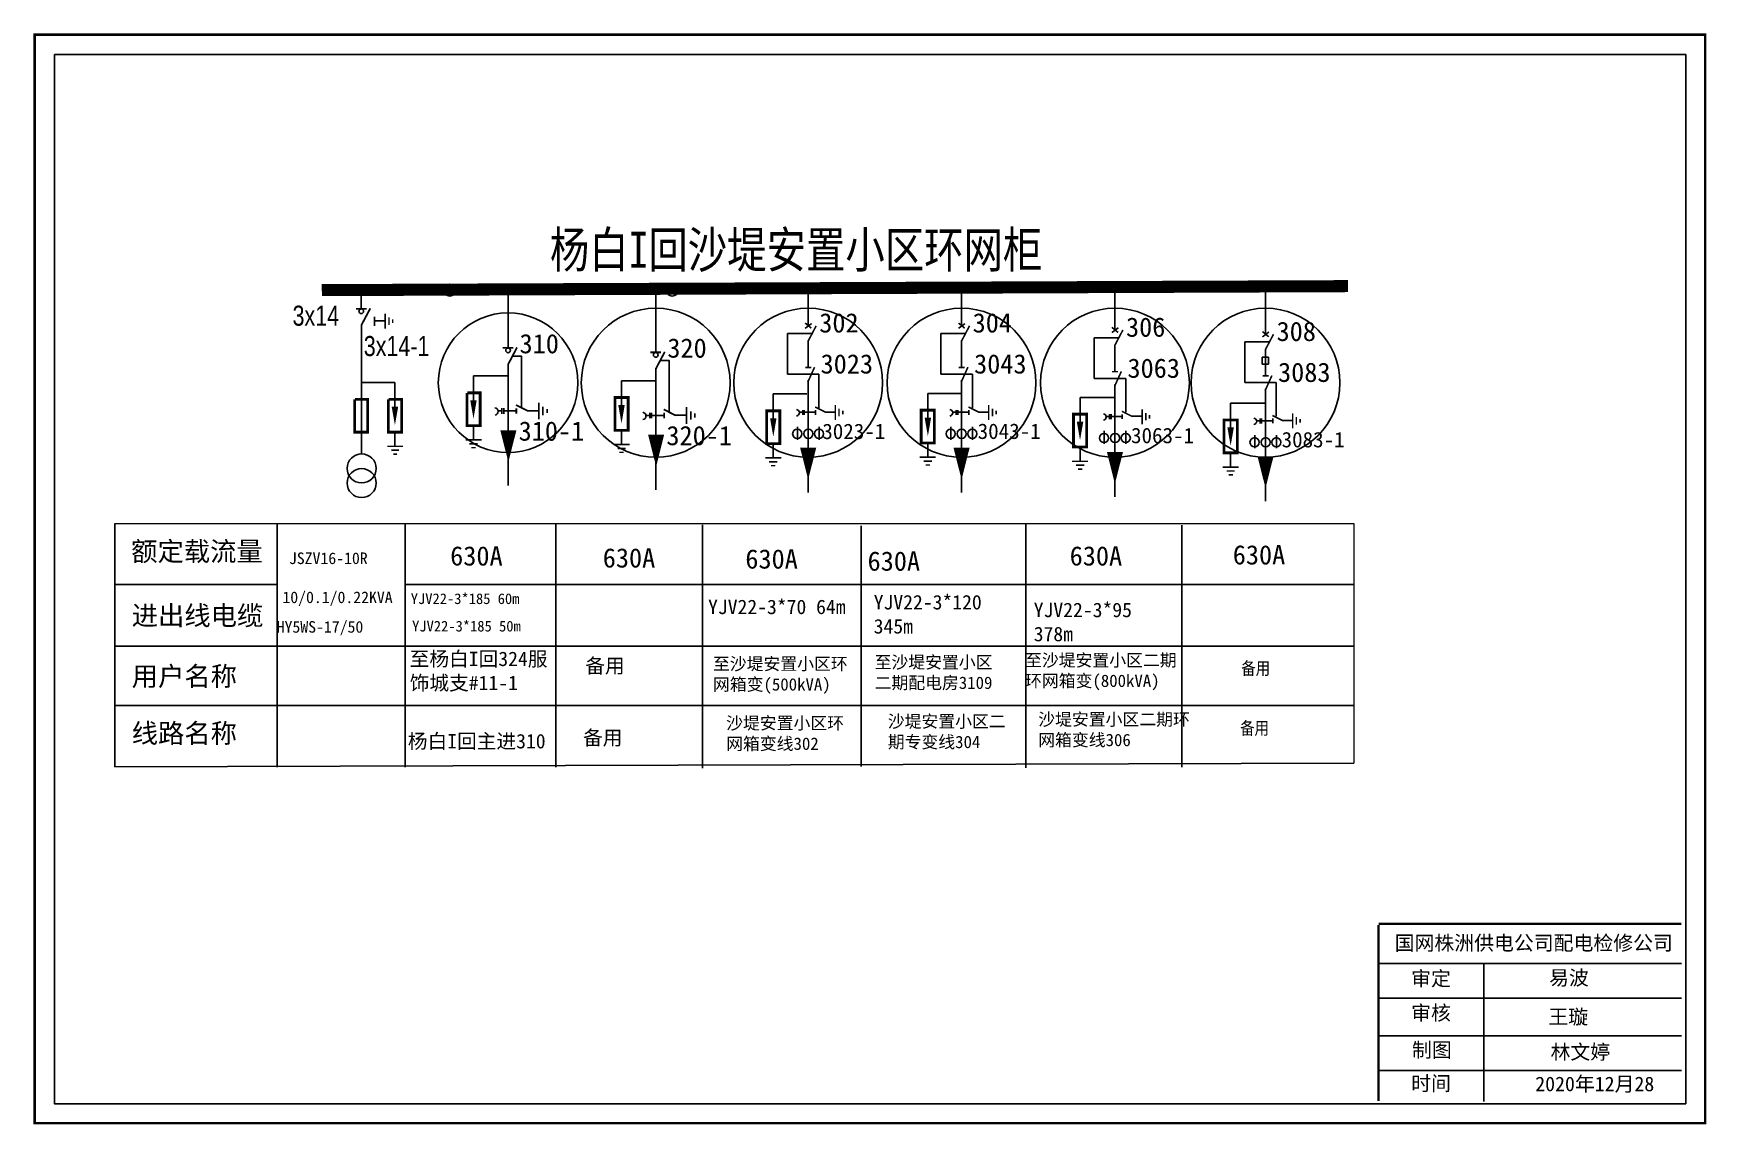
# Model space of a CAD drawing. Extents: x 98 to 496, y -434 to -263.
# Drawn here: x 235.5 to 361.1, y -346.4 to -264.5 of the extents above; entities that cross this region are included whole.
import ezdxf

# ---------------------------------------------------------------- set-up
doc = ezdxf.new("R2010")
doc.units = 0
doc.header["$LTSCALE"] = 0.774411
doc.layers.get('0').update_dxf_attribs({"linetype": 'CONTINUOUS'})
doc.layers.add('1', color=7, linetype='CONTINUOUS')
doc.layers.add('MiniCADLayer', color=7, linetype='CONTINUOUS', lineweight=20)
doc.styles.add('hztxt_txtstyle_1.50_0_0', font='', dxfattribs={"height": 1.5, "bigfont": 'hztxt.shx'})
doc.styles.add('hztxt_txtstyle_1.87_0_0', font='', dxfattribs={"height": 1.871504, "bigfont": 'hztxt.shx'})
doc.styles.add('hztxt_txtstyle_2.50_0_0', font='simkai.ttf', dxfattribs={"height": 2.5})
doc.styles.add('hztxt_txtstyle_2.60_0_0', font='', dxfattribs={"height": 2.6, "bigfont": 'hztxt.shx'})
doc.styles.add('hztxt_txtstyle_4.68_0_0', font='simkai.ttf', dxfattribs={"height": 4.68})
doc.styles.add('字体', font='simkai_0.ttf', dxfattribs={"height": 2.5})
doc.styles.get('hztxt_txtstyle_1.50_0_0').set_extended_font_data('hztxt')
doc.styles.get('hztxt_txtstyle_1.87_0_0').set_extended_font_data('hztxt')
doc.styles.get('hztxt_txtstyle_2.60_0_0').set_extended_font_data('hztxt')

msp = doc.modelspace()

# ---------------------------------------------------------------- texts
at = {"linetype": 'Continuous', "style": 'hztxt_txtstyle_2.50_0_0'}
for s, height, p in [('302', 1.449, (294.48, -286.99)), ('304', 1.449, (306, -286.99)), ('306', 1.449, (317.52, -287.31)), ('308', 1.449, (328.83, -287.63)), ('310', 1.449, (271.97, -288.55)), ('320', 1.449, (283.07, -288.88)), ('3023', 1.449, (294.58, -290.07)), ('3043', 1.449, (306.11, -290.07)), ('3063', 1.449, (317.63, -290.39)), ('3083', 1.449, (328.94, -290.7)), ('310-1', 1.449, (271.9, -295.11)), ('320-1', 1.449, (283, -295.45)), ('3023-1', 1.159, (294.71, -294.99)), ('3043-1', 1.159, (306.38, -294.98)), ('3063-1', 1.159, (317.9, -295.3)), ('3083-1', 1.159, (329.21, -295.61)), ('额定载流量', 1.449, (242.8, -304.14)), ('630A', 1.449, (266.76, -304.48)), ('630A', 1.449, (278.22, -304.63)), ('630A', 1.449, (288.93, -304.71)), ('630A', 1.449, (298.11, -304.87)), ('630A', 1.449, (313.29, -304.48)), ('630A', 1.449, (325.54, -304.4)), ('进出线电缆', 1.449, (242.84, -308.96)), ('用户名称', 1.449, (242.84, -313.51)), ('线路名称', 1.449, (242.84, -317.79))]:
    msp.add_text(s, height=height, dxfattribs=at).set_placement(p)
at = {"linetype": 'Continuous', "attachment_point": 1, "style": 'hztxt_txtstyle_1.87_0_0'}
for s, insert, char_height, width in [('{\\fNSimSun|b0|i0|c134|p49;YJV22-3*185 60m}', (263.8, -306.57), 0.8, 10.4143), ('{\\fNSimSun|b0|i0|c134|p49;YJV22-3*120 345m}', (298.57, -306.69), 1.0846, 10.9208), ('{\\fNSimSun|b0|i0|c134|p49;YJV22-3*70 64m}', (286.13, -307.04), 1.0846, 11.1807), ('{\\fNSimSun|b0|i0|c134|p49;YJV22-3*95 378m}', (310.59, -307.27), 1.0846, 10.141), ('{\\fNSimSun|b0|i0|c134|p49;YJV22-3*185 50m}', (263.9, -308.63), 0.8, 10.4143), ('{\\fSimSun|b0|i0|c134|p2;至杨白I回324服饰城支#11-1}', (263.72, -310.94), 1.0846, 10.6678), ('{\\fSimSun|b0|i0|c134|p2;备用}', (276.91, -311.46), 1.0846, 12.0319), ('备用', (326.18, -311.69), 1.085, 12.0319), ('备用', (326.09, -316.18), 1.085, 12.0319), ('{\\fSimSun|b0|i0|c134|p2;杨白I回主进310}', (263.58, -317.12), 1.0846, 12.0319), ('{\\fSimSun|b0|i0|c134|p2;备用}', (276.74, -316.86), 1.0846, 12.0319)]:
    msp.add_mtext(s, dxfattribs=dict(at, insert=insert, char_height=char_height, width=width))
at = {"char_height": 0.9273, "attachment_point": 1, "style": 'hztxt_txtstyle_2.50_0_0'}
for s, insert, width in [('{\\fSimSun|b0|i0|c134|p2;至沙堤安置小区环网箱变(500kVA)}', (286.5, -311.39), 11.1369), ('{\\fSimSun|b0|i0|c134|p2;至沙堤安置小区二期配电房3109}', (298.64, -311.27), 9.5214), ('{\\fSimSun|b0|i0|c134|p2;至沙堤安置小区二期环网箱变(800kVA)}', (309.94, -311.12), 12.4413), ('{\\fSimSun|b0|i0|c134|p2;沙堤安置小区环网箱变线302}', (287.49, -315.84), 9.5214), ('{\\fSimSun|b0|i0|c134|p2;沙堤安置小区二期专变线304}', (299.63, -315.71), 9.5214), ('{\\fSimSun|b0|i0|c134|p2;沙堤安置小区二期环网箱变线306}', (310.93, -315.56), 11.6873)]:
    msp.add_mtext(s, dxfattribs=dict(at, insert=insert, width=width))
at = {"color": 7, "linetype": 'Continuous', "true_color": 0xffffff, "attachment_point": 1, "style": '字体'}
for s, insert, char_height, width in [('国网株洲供电公司配电检修公司', (337.7, -332.26), 1.0944, 29.9201), ('易波', (349.3, -334.87, 0.01), 1.094, 8.5588), ('王璇', (349.25, -337.8, 0.01), 1.094, 8.5588), ('2020年12月28', (348.26, -342.84, 0.01), 1.094, 16.0081)]:
    msp.add_mtext(s, dxfattribs=dict(at, insert=insert, char_height=char_height, width=width))
at = {"color": 0, "linetype": 'Continuous', "width": 8.5588, "attachment_point": 1, "style": '字体'}
for s, insert, char_height in [('\\f\uffbfﾬￌﾣﾤ_GB2312|b0|i0|c134|p49;审定', (338.94, -334.93, 0.01), 1.0944), ('\\f\uffbfﾬￌﾣﾤ_GB2312|b0|i0|c134|p49;审核', (338.94, -337.51, 0.01), 1.0944), ('\\f\uffbfﾬￌﾣﾤ_GB2312|b0|i0|c134|p49;制图', (339, -340.29, 0.01), 1.0944), ('林文婷', (349.41, -340.44, 0.01), 1.094), ('\\f\uffbfﾬￌﾣﾤ_GB2312|b0|i0|c134|p49;时间', (338.94, -342.8, 0.01), 1.0944)]:
    msp.add_mtext(s, dxfattribs=dict(at, insert=insert, char_height=char_height))
at = {"layer": '1', "width": 0.8}
for s, height, style, p in [('杨白I回沙堤安置小区环网柜 ', 2.7122, 'hztxt_txtstyle_4.68_0_0', (274.25, -282.13)), ('3x14', 1.507, 'hztxt_txtstyle_2.60_0_0', (254.92, -286.48)), ('3x14-1', 1.507, 'hztxt_txtstyle_2.60_0_0', (260.27, -288.76))]:
    msp.add_text(s, height=height, dxfattribs=dict(at, style=style)).set_placement(p)
at = {"layer": 'MiniCADLayer', "color": 7, "linetype": 'Continuous', "ltscale": 1.520571, "char_height": 0.8693, "attachment_point": 1, "style": 'hztxt_txtstyle_1.50_0_0'}
for s, insert in [('{\\fSimSun|b0|i0|c134|p2;JSZV16-10R}', (254.65, -303.5)), ('{\\fSimSun|b0|i0|c134|p2;10/0.1/0.22KVA}', (254.16, -306.43)), ('{\\fSimSun|b0|i0|c134|p2;HY5WS-17/50}', (253.73, -308.65))]:
    msp.add_mtext(s, dxfattribs=dict(at, insert=insert))

# ---------------------------------------------------------------- blocks, each defined once
blk = doc.blocks.new('JD')
for points in [[(-2, 0.2), (-2, -0.2), (2, 0.2), (2, -0.2)], [(1, -1.2), (1, -0.8), (-1, -1.2), (-1, -0.8)], [(-0.5, -1.8), (-0.5, -2.2), (0.5, -1.8), (0.5, -2.2)]]:
    blk.add_trace(points)

# ---------------------------------------------------------------- linework, layer by layer
at = {"linetype": 'Continuous'}
for p, q in [((241.57, -319.59), (241.57, -301.33)), ((253.77, -301.35), (253.77, -319.62)), ((263.37, -301.35), (263.37, -319.62)), ((274.69, -301.35), (274.69, -319.62)), ((285.71, -301.43), (285.71, -319.7)), ((297.63, -301.49), (297.63, -319.57)), ((310, -301.4), (310, -319.66)), ((321.71, -301.44), (321.71, -319.62)), ((241.58, -305.9), (253.77, -305.9)), ((241.58, -310.53), (334.63, -310.53)), ((241.58, -314.99), (334.63, -314.99)), ((334.63, -319.31), (241.57, -319.59))]:
    msp.add_line(p, q, dxfattribs=at)
at = {"linetype": 'Continuous', "ltscale": 1.520571}
msp.add_line((263.37, -305.9), (334.63, -305.9), dxfattribs=at)
at = {"color": 0, "linetype": 'Continuous'}
for p, q in [((336.49, -334.36, 0.01), (359.24, -334.36, 0.01)), ((344.39, -334.36, 0.01), (344.39, -344.7, 0.01)), ((336.49, -336.95, 0.01), (359.24, -336.95, 0.01)), ((336.49, -339.78, 0.01), (359.24, -339.78, 0.01)), ((336.49, -342.37, 0.01), (359.24, -342.37, 0.01))]:
    msp.add_line(p, q, dxfattribs=at)
at = {"color": 0, "linetype": 'Continuous', "const_width": 0.182, "elevation": 0.01}
msp.add_lwpolyline([(235.55, -264.64), (361.03, -264.64), (361.03, -346.34), (235.55, -346.34)], close=True, dxfattribs=at)
at = {"color": 0, "linetype": 'Continuous', "elevation": 0.01}
msp.add_lwpolyline([(237.03, -266.12), (359.56, -266.12), (359.56, -344.87), (237.03, -344.87)], close=True, dxfattribs=at)
at = {"color": 0, "linetype": 'Continuous', "const_width": 0.182, "elevation": 0.01}
msp.add_lwpolyline([(336.49, -331.46), (336.48, -344.66)], dxfattribs=at)
at = {"color": 0, "linetype": 'Continuous', "const_width": 0.182}
msp.add_lwpolyline([(336.49, -331.38), (359.24, -331.38)], dxfattribs=at)
at = {"color": 1, "linetype": 'Continuous'}
for centre, radius in [((282.2, -290.76), 5.59), ((293.65, -290.76), 5.59), ((305.17, -290.76), 5.59), ((316.69, -290.76), 5.59), ((328, -290.76), 5.59), ((271.11, -290.76), 5.24)]:
    msp.add_circle(centre, radius, dxfattribs=at)
at = {"layer": '1'}
for p, q in [((271.11, -283.58), (271.11, -288.12)), ((282.2, -283.92), (282.2, -288.46)), ((293.65, -283.37), (293.65, -286.5)), ((305.17, -283.37), (305.17, -286.5)), ((316.69, -283.69), (316.69, -286.82)), ((260.08, -284.26), (260.08, -285.21)), ((328, -284), (328, -287.14)), ((260.09, -286.45), (260.09, -296.15)), ((261.12, -286.12), (261.87, -286.12)), ((293.89, -287.06), (292.09, -287.06)), ((292.09, -287.06), (292.09, -290.12)), ((293.65, -287.6), (293.65, -289.58)), ((305.41, -287.06), (303.61, -287.06)), ((303.61, -287.06), (303.61, -290.12)), ((305.17, -287.6), (305.17, -289.58)), ((316.93, -287.38), (315.13, -287.38)), ((315.13, -287.38), (315.13, -290.43)), ((328.24, -287.69), (326.44, -287.69)), ((326.44, -287.69), (326.44, -290.75)), ((316.69, -287.91), (316.69, -289.9)), ((327.75, -288.83), (327.75, -289.37)), ((327.75, -288.83), (328.23, -288.83)), ((328, -288.23), (328, -290.22)), ((328.23, -288.83), (328.23, -289.37)), ((268.51, -290.25), (268.51, -292.1)), ((271.11, -289.36), (271.11, -294.86)), ((282.2, -289.69), (282.2, -295.2)), ((292.09, -290.12), (294.46, -290.12)), ((294.46, -290.12), (294.46, -292.64)), ((303.61, -290.12), (305.98, -290.12)), ((305.98, -290.12), (305.98, -292.64)), ((327.75, -289.37), (328.23, -289.37)), ((260.08, -290.74), (262.61, -290.74)), ((262.61, -290.74), (262.61, -292.59)), ((279.63, -290.61), (279.63, -292.46)), ((293.65, -290.58), (293.65, -296.44)), ((305.17, -290.58), (305.17, -296.44)), ((315.13, -290.43), (317.5, -290.43)), ((316.69, -290.89), (316.69, -296.76)), ((317.5, -290.43), (317.5, -292.96)), ((326.44, -290.75), (328.81, -290.75)), ((328, -291.21), (328, -297.07)), ((328.81, -290.75), (328.81, -293.27)), ((291.03, -291.6), (291.03, -293.45)), ((302.64, -291.56), (302.64, -293.41)), ((314.07, -291.86), (314.07, -293.71)), ((325.38, -292.29), (325.38, -294.14)), ((268.51, -294.05), (268.51, -295)), ((271.11, -292.88), (271.73, -292.88)), ((272.55, -292.86), (273.4, -292.86)), ((282.2, -293.22), (282.83, -293.22)), ((283.65, -293.2), (284.5, -293.2)), ((293.65, -292.98), (294.2, -292.98)), ((294.92, -292.97), (295.68, -292.97)), ((305.17, -292.98), (305.72, -292.98)), ((306.45, -292.97), (307.2, -292.97)), ((316.69, -293.3), (317.24, -293.3)), ((317.97, -293.28), (318.72, -293.28)), ((328, -293.62), (328.55, -293.62)), ((329.28, -293.6), (330.03, -293.6)), ((262.61, -294.53), (262.61, -295.49)), ((279.63, -294.4), (279.63, -295.36)), ((292.85, -294.06), (292.85, -295.04)), ((294.48, -294.06), (294.48, -295.04)), ((304.37, -294.06), (304.37, -295.04)), ((306, -294.06), (306, -295.04)), ((315.89, -294.38), (315.89, -295.35)), ((317.52, -294.38), (317.52, -295.35)), ((327.2, -294.7), (327.2, -295.67)), ((328.83, -294.7), (328.83, -295.67)), ((271.11, -295.75), (271.11, -298.48)), ((282.21, -296.09), (282.21, -298.81)), ((291.03, -295.4), (291.03, -296.35)), ((302.64, -295.35), (302.64, -296.31)), ((314.07, -295.65), (314.07, -296.61)), ((325.38, -296.09), (325.38, -297.04)), ((293.65, -297.23), (293.65, -299.01)), ((305.17, -297.23), (305.17, -299.01)), ((316.69, -297.54), (316.69, -299.33)), ((328, -297.86), (328, -299.65))]:
    msp.add_line(p, q, dxfattribs=at)
at = {"layer": '1', "ltscale": 0.744739}
for p, q in [((271.05, -290.25), (268.51, -290.25)), ((268.51, -290.25), (268.51, -292.1)), ((282.17, -290.61), (279.63, -290.61)), ((279.63, -290.61), (279.63, -292.46)), ((293.56, -291.6), (291.03, -291.6)), ((291.03, -291.6), (291.03, -293.45)), ((305.17, -291.56), (302.64, -291.56)), ((302.64, -291.56), (302.64, -293.41)), ((316.61, -291.86), (314.07, -291.86)), ((314.07, -291.86), (314.07, -293.71)), ((327.92, -292.29), (325.38, -292.29)), ((325.38, -292.29), (325.38, -294.14)), ((268.51, -294.05), (268.51, -295)), ((279.63, -294.4), (279.63, -295.36)), ((291.03, -295.4), (291.03, -296.35)), ((302.64, -295.35), (302.64, -296.31)), ((314.07, -295.65), (314.07, -296.61)), ((325.38, -296.09), (325.38, -297.04))]:
    msp.add_line(p, q, dxfattribs=at)
at = {"layer": '1'}
for points, const_width in [([(257.12, -283.81), (334.2, -283.51)], 0.904), ([(259.68, -285.21), (260.48, -285.21)], 0.136), ([(260.08, -286.46), (260.76, -285.18)], 0.136), ([(293.42, -286.28), (293.89, -286.67)], 0.12), ([(293.42, -286.68), (293.91, -286.32)], 0.12), ([(293.65, -287.63), (294.25, -286.49)], 0.12), ([(304.94, -286.28), (305.41, -286.67)], 0.12), ([(304.94, -286.68), (305.43, -286.32)], 0.12), ([(305.17, -287.63), (305.77, -286.49)], 0.12), ([(316.46, -286.6), (316.93, -286.99)], 0.12), ([(316.46, -287), (316.95, -286.63)], 0.12), ([(316.69, -287.94), (317.29, -286.8)], 0.12), ([(327.77, -286.92), (328.24, -287.31)], 0.12), ([(327.77, -287.32), (328.26, -286.95)], 0.12), ([(328, -288.26), (328.6, -287.12)], 0.12), ([(270.71, -288.14), (271.51, -288.14)], 0.136), ([(271.11, -289.39), (271.78, -288.11)], 0.136), ([(281.8, -288.48), (282.6, -288.48)], 0.136), ([(282.2, -289.73), (282.88, -288.44)], 0.136), ([(293.43, -289.61), (293.88, -289.61)], 0.12), ([(293.62, -290.72), (294.13, -289.59)], 0.12), ([(304.95, -289.61), (305.4, -289.61)], 0.12), ([(305.14, -290.72), (305.65, -289.59)], 0.12), ([(316.47, -289.93), (316.92, -289.93)], 0.12), ([(316.66, -291.04), (317.17, -289.91)], 0.12), ([(327.78, -290.25), (328.23, -290.25)], 0.12), ([(327.97, -291.36), (328.48, -290.22)], 0.12), ([(268.02, -291.52), (268.02, -293.99), (269.01, -293.99), (269.01, -291.52), (268.05, -291.52)], 0.209), ([(259.58, -292), (259.58, -294.47), (260.57, -294.47), (260.57, -292), (259.62, -292)], 0.209), ([(262.12, -292), (262.12, -294.47), (263.11, -294.47), (263.11, -292), (262.15, -292)], 0.209), ([(271.7, -292.43), (272.6, -292.88)], 0.136), ([(271.73, -292.67), (271.73, -293.09)], 0.136), ([(279.14, -291.87), (279.14, -294.34), (280.13, -294.34), (280.13, -291.87), (279.17, -291.87)], 0.209), ([(282.8, -292.76), (283.7, -293.22)], 0.136), ([(290.53, -292.87), (290.53, -295.33), (291.52, -295.33), (291.52, -292.87), (290.56, -292.87)], 0.209), ([(294.17, -292.58), (294.97, -292.98)], 0.12), ([(294.2, -292.8), (294.2, -293.17)], 0.12), ([(302.14, -292.82), (302.14, -295.29), (303.13, -295.29), (303.13, -292.82), (302.17, -292.82)], 0.209), ([(305.69, -292.58), (306.49, -292.98)], 0.12), ([(305.72, -292.8), (305.72, -293.17)], 0.12), ([(282.83, -293.01), (282.83, -293.42)], 0.136), ([(313.58, -293.12), (313.58, -295.59), (314.57, -295.59), (314.57, -293.12), (313.61, -293.12)], 0.209), ([(317.21, -292.9), (318.01, -293.3)], 0.12), ([(317.24, -293.12), (317.24, -293.48)], 0.12), ([(324.89, -293.56), (324.89, -296.02), (325.88, -296.02), (325.88, -293.56), (324.92, -293.56)], 0.209), ([(328.52, -293.22), (329.32, -293.62)], 0.12), ([(328.55, -293.43), (328.55, -293.8)], 0.12), ([(293.35, -296.47), (293.96, -296.47), (293.65, -297.09), (293.36, -296.46)], 0.12), ([(304.87, -296.47), (305.48, -296.47), (305.17, -297.09), (304.88, -296.46)], 0.12), ([(316.39, -296.79), (317, -296.79), (316.69, -297.41), (316.4, -296.78)], 0.12), ([(327.7, -297.11), (328.31, -297.11), (328, -297.73), (327.71, -297.1)], 0.12)]:
    msp.add_lwpolyline(points, dxfattribs=dict(at, const_width=const_width))
for points in [[(261.08, -285.81), (261.08, -286.5)], [(272.11, -292.68), (272.11, -288.76), (271.44, -288.76)], [(283.21, -293.01), (283.21, -289.1), (282.54, -289.1)], [(270.65, -292.68), (270.65, -293.09)], [(270.78, -292.68), (270.78, -293.09)], [(270.65, -292.87), (270.36, -292.87)], [(271.1, -292.87), (270.78, -292.87)], [(281.75, -293.21), (281.46, -293.21)], [(281.75, -293.02), (281.75, -293.43)], [(281.87, -293.02), (281.87, -293.43)], [(282.2, -293.21), (281.87, -293.21)], [(293.24, -292.98), (292.99, -292.98)], [(293.24, -292.81), (293.24, -293.17)], [(293.35, -292.81), (293.35, -293.17)], [(293.65, -292.98), (293.35, -292.98)], [(304.76, -292.98), (304.51, -292.98)], [(304.76, -292.81), (304.76, -293.17)], [(304.88, -292.81), (304.88, -293.17)], [(305.17, -292.98), (304.88, -292.98)], [(316.28, -293.29), (316.03, -293.29)], [(316.28, -293.13), (316.28, -293.49)], [(316.4, -293.13), (316.4, -293.49)], [(316.69, -293.29), (316.4, -293.29)], [(327.59, -293.61), (327.34, -293.61)], [(327.59, -293.44), (327.59, -293.81)], [(327.71, -293.44), (327.71, -293.81)], [(328, -293.61), (327.71, -293.61)]]:
    msp.add_lwpolyline(points, dxfattribs=at)
for points, format in [([(262.61, -292.56, 0.487, 0, 0), (262.61, -293.95, 0, 0, 0)], "xyseb"), ([(268.51, -292.07, 0.487, 0, 0), (268.51, -293.46, 0, 0, 0)], "xyseb"), ([(270.12, -292.64, -0.877934), (270.13, -293.19)], "xyb"), ([(279.63, -292.43, 0.487, 0, 0), (279.63, -293.82, 0, 0, 0)], "xyseb"), ([(292.77, -292.77, -0.877934), (292.78, -293.26)], "xyb"), ([(304.29, -292.77, -0.877934), (304.3, -293.26)], "xyb"), ([(271.13, -294.33, 1.21, 0, 0), (271.13, -296.72, 0, 0, 0)], "xyseb"), ([(281.22, -292.98, -0.877934), (281.23, -293.53)], "xyb"), ([(291.03, -293.42, 0.487, 0, 0), (291.03, -294.81, 0, 0, 0)], "xyseb"), ([(302.64, -293.38, 0.487, 0, 0), (302.64, -294.77, 0, 0, 0)], "xyseb"), ([(314.07, -293.68, 0.487, 0, 0), (314.07, -295.07, 0, 0, 0)], "xyseb"), ([(315.82, -293.09, -0.877934), (315.82, -293.58)], "xyb"), ([(325.38, -294.11, 0.487, 0, 0), (325.38, -295.5, 0, 0, 0)], "xyseb"), ([(327.12, -293.41, -0.877934), (327.13, -293.89)], "xyb"), ([(282.23, -294.66, 1.21, 0, 0), (282.23, -297.06, 0, 0, 0)], "xyseb"), ([(293.65, -295.64, 1.21, 0, 0), (293.65, -298.03, 0, 0, 0)], "xyseb"), ([(305.17, -295.64, 1.21, 0, 0), (305.17, -298.03, 0, 0, 0)], "xyseb"), ([(316.69, -295.96, 1.21, 0, 0), (316.69, -298.35, 0, 0, 0)], "xyseb"), ([(328, -296.28, 1.21, 0, 0), (328, -298.67, 0, 0, 0)], "xyseb")]:
    msp.add_lwpolyline(points, format=format, dxfattribs=at)
at = {"layer": '1', "ltscale": 0.744739}
for points in [[(268.51, -292.07, 0.487, 0, 0), (268.51, -293.46, 0, 0, 0)], [(279.63, -292.43, 0.487, 0, 0), (279.63, -293.82, 0, 0, 0)], [(291.03, -293.42, 0.487, 0, 0), (291.03, -294.81, 0, 0, 0)], [(302.64, -293.38, 0.487, 0, 0), (302.64, -294.77, 0, 0, 0)], [(314.07, -293.68, 0.487, 0, 0), (314.07, -295.07, 0, 0, 0)], [(325.38, -294.11, 0.487, 0, 0), (325.38, -295.5, 0, 0, 0)]]:
    msp.add_lwpolyline(points, format="xyseb", dxfattribs=at)
at = {"layer": '1', "ltscale": 0.744739, "const_width": 0.209}
for points in [[(280.13, -291.87), (280.13, -294.34), (279.14, -294.34), (279.14, -291.87), (280.1, -291.87)], [(291.52, -292.87), (291.52, -295.33), (290.53, -295.33), (290.53, -292.87), (291.49, -292.87)], [(303.13, -292.82), (303.13, -295.29), (302.14, -295.29), (302.14, -292.82), (303.1, -292.82)], [(314.57, -293.12), (314.57, -295.59), (313.58, -295.59), (313.58, -293.12), (314.54, -293.12)], [(325.88, -293.56), (325.88, -296.02), (324.89, -296.02), (324.89, -293.56), (325.85, -293.56)]]:
    msp.add_lwpolyline(points, dxfattribs=at)
at = {"layer": '1'}
for centre, radius in [((266.73, -283.81), 0.45), ((283.44, -283.81), 0.45), ((260.08, -285.4), 0.174), ((271.11, -288.33), 0.174), ((282.2, -288.67), 0.174), ((292.83, -294.59), 0.347), ((293.66, -294.59), 0.347), ((294.46, -294.59), 0.347), ((304.35, -294.59), 0.347), ((305.18, -294.59), 0.347), ((305.98, -294.59), 0.347), ((315.87, -294.91), 0.347), ((316.7, -294.91), 0.347), ((317.5, -294.91), 0.347), ((327.18, -295.23), 0.347), ((328.01, -295.23), 0.347), ((328.81, -295.23), 0.347), ((260.11, -297.19), 1.09), ((260.11, -298.29), 1.09)]:
    msp.add_circle(centre, radius, dxfattribs=at)
at = {"layer": 'MiniCADLayer', "color": 7, "linetype": 'Continuous', "ltscale": 1.915481}
for p, q in [((241.57, -301.33), (334.63, -301.33)), ((334.63, -301.33), (334.63, -319.31))]:
    msp.add_line(p, q, dxfattribs=at)

# ---------------------------------------------------------------- block references
at = {"layer": '1', "rotation": 90}
for p, xscale, yscale, zscale in [((261.88, -286.14), 0.2804041917162863, 0.2804041917162863, 0.2804041918696011), ((273.41, -292.88), 0.3164283414634212, 0.3164283414634212, 0.3164283415195152), ((284.51, -293.22), 0.3164283414634212, 0.3164283414634212, 0.3164283415195152), ((295.69, -292.99), 0.2804041917162863, 0.2804041917162863, 0.2804041918696011), ((307.21, -292.99), 0.2804041917162863, 0.2804041917162863, 0.2804041918696011), ((318.73, -293.31), 0.2804041917162863, 0.2804041917162863, 0.2804041918696011), ((330.04, -293.62), 0.2804041917162863, 0.2804041917162863, 0.2804041918696011)]:
    msp.add_blockref('JD', p, dxfattribs=dict(at, xscale=xscale, yscale=yscale, zscale=zscale))
at = {"layer": '1', "ltscale": 0.744739, "xscale": -0.2920877002441387, "yscale": 0.2920876997044104, "zscale": 0.2920876998641678}
for p in [(268.5, -295.05), (279.62, -295.4), (291.01, -296.4), (302.62, -296.35), (314.06, -296.66), (325.37, -297.09)]:
    msp.add_blockref('JD', p, dxfattribs=at)
at = {"layer": '1', "xscale": 0.2920877002441387, "yscale": 0.2920876997044104, "zscale": 0.2920876998641678}
for p in [(268.53, -295.05), (262.63, -295.53), (279.65, -295.4), (291.04, -296.4), (302.65, -296.35), (314.09, -296.66), (325.4, -297.09)]:
    msp.add_blockref('JD', p, dxfattribs=at)

msp.set_redraw_order([(e.dxf.handle, doc.entitydb.next_handle()) for e in msp.query("TEXT MTEXT ATTDEF DIMENSION ARC_DIMENSION")])  # texts and dimensions are drawn at this point

doc.saveas('drawing.dxf')
